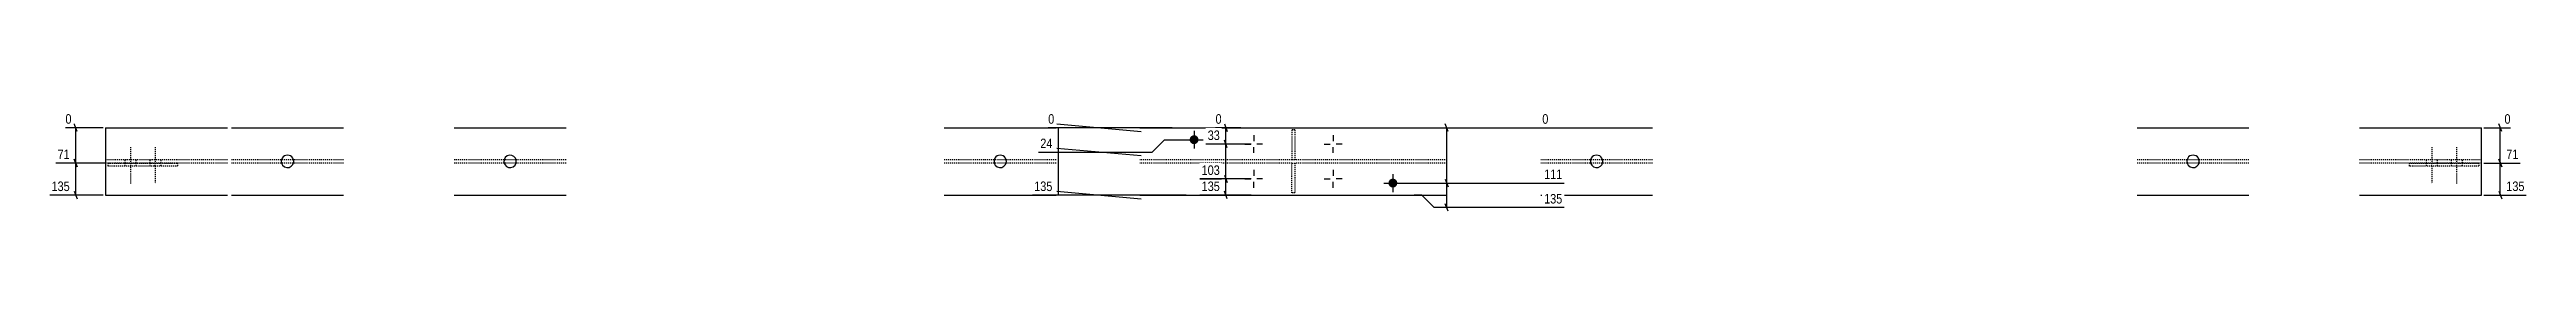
# Model space of a CAD drawing. Header units: millimetres. Extents: x 12 to 27784, y 8 to 1794.
# Drawn here: x 12654 to 17637, y 12 to 212 of the extents above; entities that cross this region are included whole.
import ezdxf

# ---------------------------------------------------------------- set-up
doc = ezdxf.new("R2010")
doc.units = ezdxf.units.MM
doc.linetypes.add('DXK_LINE_DOT2', pattern=[3.9198, 1.9599, -1.9599])
doc.layers.add('MÅLSÆTNING', color=7, linetype='Continuous')
doc.layers.add('STÅL', color=7, linetype='Continuous')
doc.styles.add('Arial Narrow', font='ARIALN.TTF', dxfattribs={"height": 0.2})

msp = doc.modelspace()

# ---------------------------------------------------------------- hatches: boundary and pattern name
at = {"layer": 'STÅL', "linetype": 'Continuous'}
for points in [[(14965.7, 155.5, -1), (14947.7, 155.5, -1)], [(15365.7, 68.5, -1), (15347.7, 68.5, -1)]]:
    msp.add_hatch(color=96, dxfattribs=at).paths.add_polyline_path(points)

# ---------------------------------------------------------------- linework, layer by layer
at = {"layer": 'MÅLSÆTNING', "color": 7, "linetype": 'Continuous'}
for p, q in [((12761.7, 179.5), (12686, 179.5)), ((12709.7, 172), (12703.7, 187)), ((12706.7, 108.7), (12706.7, 179.5)), ((14912.7, 179.5), (14663.2, 179.5)), ((14680.9, 187), (14850.4, 172)), ((14683.9, 130.5), (14683.9, 179.5)), ((14872.4, 130.5), (14897.4, 155.5)), ((14872.4, 130.5), (14897.4, 155.5)), ((14897.4, 155.5), (14951.7, 155.5)), ((14897.4, 155.5), (14951.7, 155.5)), ((15050.7, 179.5), (14999.9, 179.5)), ((15017.6, 187), (15023.6, 172)), ((15023.6, 139.3), (15017.6, 154.3)), ((15023.6, 139.3), (15017.6, 154.3)), ((15020.6, 146.8), (15020.6, 179.5)), ((15381.6, 179.5), (15669.5, 179.5)), ((15468, 172), (15462, 187)), ((15465, 68.5), (15465, 179.5)), ((17551.7, 179.5), (17605.3, 179.5)), ((17587.6, 172), (17581.6, 187)), ((17584.6, 108.7), (17584.6, 179.5)), ((12766.7, 108.7), (12666.5, 108.7)), ((12766.7, 108.7), (12666.5, 108.7)), ((12703.7, 116.2), (12709.7, 101.2)), ((12709.7, 101.2), (12703.7, 116.2)), ((12706.7, 44.5), (12706.7, 108.7)), ((14643.7, 130.5), (14872.4, 130.5)), ((14643.7, 130.5), (14872.4, 130.5)), ((14850.4, 123), (14680.9, 138)), ((14850.4, 123), (14680.9, 138)), ((14683.9, 44.5), (14683.9, 130.5)), ((15071.7, 146.8), (14980.4, 146.8)), ((15071.7, 146.8), (14980.4, 146.8)), ((17551.7, 108.7), (17624.8, 108.7)), ((17551.7, 108.7), (17624.8, 108.7)), ((17581.6, 116.2), (17587.6, 101.2)), ((17587.6, 101.2), (17581.6, 116.2)), ((17584.6, 44.5), (17584.6, 108.7)), ((12703.7, 52), (12709.7, 37)), ((14680.9, 52), (14850.4, 37)), ((15071.7, 76.8), (14968.2, 76.8)), ((15017.6, 84.3), (15023.6, 69.3)), ((15023.6, 37), (15017.6, 52)), ((15020.6, 44.5), (15020.6, 76.8)), ((15361.7, 68.5), (15701.2, 68.5)), ((15361.7, 68.5), (15701.2, 68.5)), ((15462, 76), (15468, 61)), ((15462, 76), (15468, 61)), ((15465, 19.5), (15465, 68.5)), ((17581.6, 52), (17587.6, 37)), ((12761.7, 44.5), (12654.3, 44.5)), ((14940.9, 44.5), (14631.5, 44.5)), ((15071.7, 44.5), (14968.2, 44.5)), ((15415, 44.5), (15399.4, 44.5)), ((15440, 19.5), (15415, 44.5)), ((15701.2, 19.5), (15440, 19.5)), ((15468, 12), (15462, 27)), ((17551.7, 44.5), (17637, 44.5))]:
    msp.add_line(p, q, dxfattribs=at)
at = {"layer": 'STÅL', "color": 2, "linetype": 'Continuous'}
for p, q in [((12766.7, 179.5), (12766.7, 44.5)), ((12766.7, 179.5), (13011.7, 179.5)), ((13020.2, 179.5), (13245.2, 179.5)), ((13468.2, 179.5), (13693.2, 179.5)), ((14454.1, 179.5), (14679.1, 179.5)), ((14847.7, 179.5), (15465.2, 179.5)), ((15654.1, 179.5), (15879.1, 179.5)), ((16854.1, 179.5), (17079.1, 179.5)), ((17301.7, 179.5), (17546.7, 179.5)), ((17546.7, 44.5), (17546.7, 179.5)), ((12766.7, 44.5), (13011.7, 44.5)), ((13020.2, 44.5), (13245.2, 44.5)), ((13468.2, 44.5), (13693.2, 44.5)), ((14454.1, 44.5), (14679.1, 44.5)), ((14847.7, 44.5), (15465.2, 44.5)), ((15654.1, 44.5), (15879.1, 44.5)), ((16854.1, 44.5), (17079.1, 44.5)), ((17301.7, 44.5), (17546.7, 44.5))]:
    msp.add_line(p, q, dxfattribs=at)
at = {"layer": 'STÅL', "color": 96, "linetype": 'Continuous'}
for p, q in [((14938.7, 155.5), (14974.7, 155.5)), ((14956.7, 173.5), (14956.7, 137.5)), ((15076.7, 164.8), (15076.7, 152.8)), ((15236.7, 164.8), (15236.7, 152.8)), ((15058.7, 146.8), (15070.7, 146.8)), ((15076.7, 128.8), (15076.7, 140.8)), ((15094.7, 146.8), (15082.7, 146.8)), ((15218.7, 146.8), (15230.7, 146.8)), ((15236.7, 128.8), (15236.7, 140.8)), ((15254.7, 146.8), (15242.7, 146.8)), ((15058.7, 76.8), (15070.7, 76.8)), ((15076.7, 94.8), (15076.7, 82.8)), ((15076.7, 58.8), (15076.7, 70.8)), ((15094.7, 76.8), (15082.7, 76.8)), ((15218.7, 76.8), (15230.7, 76.8)), ((15236.7, 94.8), (15236.7, 82.8)), ((15236.7, 58.8), (15236.7, 70.8)), ((15254.7, 76.8), (15242.7, 76.8)), ((15338.7, 68.5), (15374.7, 68.5)), ((15356.7, 86.5), (15356.7, 50.5))]:
    msp.add_line(p, q, dxfattribs=at)
at = {"layer": 'STÅL', "color": 7, "linetype": 'DXK_LINE_DOT2'}
for p, q in [((15159.7, 175.3), (15153.7, 175.3)), ((15153.7, 175.3), (15153.7, 115.3)), ((15159.7, 175.3), (15159.7, 115.3)), ((13011.7, 115.3), (12766.7, 115.3)), ((13011.7, 108.7), (12766.7, 108.7)), ((12771.7, 102.7), (12771.7, 108.7)), ((12771.7, 108.7), (12911.7, 108.7)), ((12911.7, 102.7), (12771.7, 102.7)), ((12866.7, 102.7), (12866.7, 108.7)), ((12911.7, 108.7), (12911.7, 102.7)), ((13245.2, 115.3), (13020.2, 115.3)), ((13245.2, 108.7), (13020.2, 108.7)), ((13693.2, 115.3), (13468.2, 115.3)), ((13693.2, 108.7), (13468.2, 108.7)), ((14679.1, 115.3), (14454.1, 115.3)), ((14679.1, 108.7), (14454.1, 108.7)), ((15153.7, 115.3), (14847.7, 115.3)), ((15153.7, 108.7), (14847.7, 108.7)), ((15159.7, 115.3), (15153.7, 115.3)), ((15153.7, 48.7), (15153.7, 108.7)), ((15153.7, 108.7), (15159.7, 108.7)), ((15465.2, 115.3), (15159.7, 115.3)), ((15159.7, 108.7), (15159.7, 48.7)), ((15465.2, 108.7), (15159.7, 108.7)), ((15879.1, 115.3), (15654.1, 115.3)), ((15879.1, 108.7), (15654.1, 108.7)), ((17079.1, 115.3), (16854.1, 115.3)), ((17079.1, 108.7), (16854.1, 108.7)), ((17546.7, 115.3), (17301.7, 115.3)), ((17546.7, 108.7), (17301.7, 108.7)), ((17401.7, 108.7), (17541.7, 108.7)), ((17401.7, 102.7), (17401.7, 108.7)), ((17541.7, 102.7), (17401.7, 102.7)), ((17446.7, 102.7), (17446.7, 108.7)), ((17541.7, 108.7), (17541.7, 102.7)), ((15159.7, 48.7), (15153.7, 48.7))]:
    msp.add_line(p, q, dxfattribs=at)
at = {"layer": 'STÅL', "color": 96, "linetype": 'DXK_LINE_DOT2'}
for p, q in [((12805.7, 115.3), (12805.7, 108.7)), ((12805.7, 108.7), (12805.7, 102.7)), ((12816.7, 140.3), (12816.7, 67.3)), ((12827.7, 115.3), (12827.7, 108.7)), ((12827.7, 108.7), (12827.7, 102.7)), ((12855.7, 115.3), (12855.7, 108.7)), ((12855.7, 108.7), (12855.7, 102.7)), ((12866.7, 140.3), (12866.7, 108.7)), ((12866.7, 102.7), (12866.7, 67.3)), ((12877.7, 115.3), (12877.7, 108.7)), ((12877.7, 108.7), (12877.7, 102.7)), ((17435.7, 115.3), (17435.7, 108.7)), ((17435.7, 108.7), (17435.7, 102.7)), ((17446.7, 140.3), (17446.7, 108.7)), ((17446.7, 102.7), (17446.7, 67.3)), ((17457.7, 115.3), (17457.7, 108.7)), ((17457.7, 108.7), (17457.7, 102.7)), ((17485.7, 115.3), (17485.7, 108.7)), ((17485.7, 108.7), (17485.7, 102.7)), ((17496.7, 140.3), (17496.7, 67.3)), ((17507.7, 115.3), (17507.7, 108.7)), ((17507.7, 108.7), (17507.7, 102.7))]:
    msp.add_line(p, q, dxfattribs=at)
at = {"layer": 'STÅL', "color": 2, "linetype": 'Continuous'}
for centre, start, end in [((13132.7, 112), 150.3737, 330.3737), ((13132.7, 112), 330.3737, 150.3737), ((13580.7, 112), 120.3737, 300.3737), ((13580.7, 112), 300.3737, 120.3737), ((14566.6, 112), 150.3737, 330.3737), ((14566.6, 112), 330.3737, 150.3737), ((15766.6, 112), 150.3737, 330.3737), ((15766.6, 112), 330.3737, 150.3737), ((16966.6, 112), 150.3737, 330.3737), ((16966.6, 112), 330.3737, 150.3737)]:
    msp.add_arc(centre, 12.5, start, end, dxfattribs=at)

# ---------------------------------------------------------------- next in the draw order: wipeouts: each hides what was drawn before it
at = {"color": 0, "linetype": 'Continuous'}
for points in [[(12702.2, 183.5), (12702.2, 211.5), (12682, 211.5), (12682, 183.5)], [(14679.4, 183.5), (14679.4, 211.5), (14659.2, 211.5), (14659.2, 183.5)], [(15016.1, 183.5), (15016.1, 211.5), (14995.9, 211.5), (14995.9, 183.5)], [(15673.5, 183.5), (15673.5, 211.5), (15469.5, 211.5), (15469.5, 183.5)], [(17609.3, 183.5), (17609.3, 211.5), (17589.1, 211.5), (17589.1, 183.5)], [(12698.5, 112.7), (12698.5, 140.7), (12666.2, 140.7), (12666.2, 112.7)], [(15012.4, 80.8), (15012.4, 108.8), (14967.9, 108.8), (14967.9, 80.8)], [(15701.5, 72.5), (15701.5, 100.5), (15657, 100.5), (15657, 72.5)], [(17625.2, 112.7), (17625.2, 140.7), (17592.8, 140.7), (17592.8, 112.7)], [(12698.5, 48.5), (12698.5, 76.5), (12654, 76.5), (12654, 48.5)], [(14675.7, 48.5), (14675.7, 76.5), (14631.1, 76.5), (14631.1, 48.5)], [(17637.4, 48.5), (17637.4, 76.5), (17592.8, 76.5), (17592.8, 48.5)]]:
    msp.add_wipeout(points, dxfattribs=at).dxf.layer = 'MÅLSÆTNING'

# ---------------------------------------------------------------- next in the draw order: texts
at = {"layer": 'MÅLSÆTNING', "color": 3, "linetype": 'Continuous', "style": 'Arial Narrow'}
for s, height, p in [('0', 19.1, (12686, 187.5)), ('0', 19.1, (14663.2, 187.5)), ('0', 19.1, (14999.9, 187.5)), ('0', 19.1, (15657.3, 187.5)), ('0', 19.1, (17593.1, 187.5)), ('71', 19.09, (12670.2, 116.7)), ('71', 19.09, (17596.8, 116.7)), ('135', 19.09, (12658, 52.5)), ('135', 19.09, (14635.1, 52.5)), ('111', 19.09, (15661, 76.5)), ('135', 19.09, (17596.8, 52.5))]:
    msp.add_text(s, height=height, dxfattribs=at).set_placement(p)

# ---------------------------------------------------------------- next in the draw order: wipeouts: each hides what was drawn before it
at = {"color": 0, "linetype": 'Continuous'}
for points in [[(15012.4, 48.5), (15012.4, 76.5), (14967.9, 76.5), (14967.9, 48.5)], [(15701.5, 23.5), (15701.5, 51.5), (15657, 51.5), (15657, 23.5)]]:
    msp.add_wipeout(points, dxfattribs=at).dxf.layer = 'MÅLSÆTNING'

# ---------------------------------------------------------------- next in the draw order: linework, layer by layer
at = {"layer": 'MÅLSÆTNING', "color": 7, "linetype": 'Continuous'}
for p, q in [((15020.6, 76.8), (15020.6, 146.8)), ((15071.7, 76.8), (14968.2, 76.8)), ((15017.6, 84.3), (15023.6, 69.3))]:
    msp.add_line(p, q, dxfattribs=at)

# ---------------------------------------------------------------- next in the draw order: texts
at = {"layer": 'MÅLSÆTNING', "color": 3, "linetype": 'Continuous', "style": 'Arial Narrow'}
for s, p in [('103', (14971.9, 84.8)), ('135', (14971.9, 52.5)), ('135', (15661, 27.5))]:
    msp.add_text(s, height=19.09, dxfattribs=at).set_placement(p)

# ---------------------------------------------------------------- next in the draw order: wipeouts: each hides what was drawn before it
at = {"color": 0, "linetype": 'Continuous'}
msp.add_wipeout([(14675.7, 134.5), (14675.7, 162.5), (14643.3, 162.5), (14643.3, 134.5)], dxfattribs=at).dxf.layer = 'MÅLSÆTNING'

# ---------------------------------------------------------------- next in the draw order: texts
at = {"layer": 'MÅLSÆTNING', "color": 3, "linetype": 'Continuous', "style": 'Arial Narrow'}
msp.add_text('24', height=19.09, dxfattribs=at).set_placement((14647.3, 138.5))

# ---------------------------------------------------------------- next in the draw order: wipeouts: each hides what was drawn before it
at = {"color": 0, "linetype": 'Continuous'}
msp.add_wipeout([(15012.4, 150.8), (15012.4, 178.8), (14980.1, 178.8), (14980.1, 150.8)], dxfattribs=at).dxf.layer = 'MÅLSÆTNING'

# ---------------------------------------------------------------- next in the draw order: texts
at = {"layer": 'MÅLSÆTNING', "color": 3, "linetype": 'Continuous', "style": 'Arial Narrow'}
msp.add_text('33', height=19.09, dxfattribs=at).set_placement((14984.1, 154.8))

doc.saveas('drawing.dxf')
